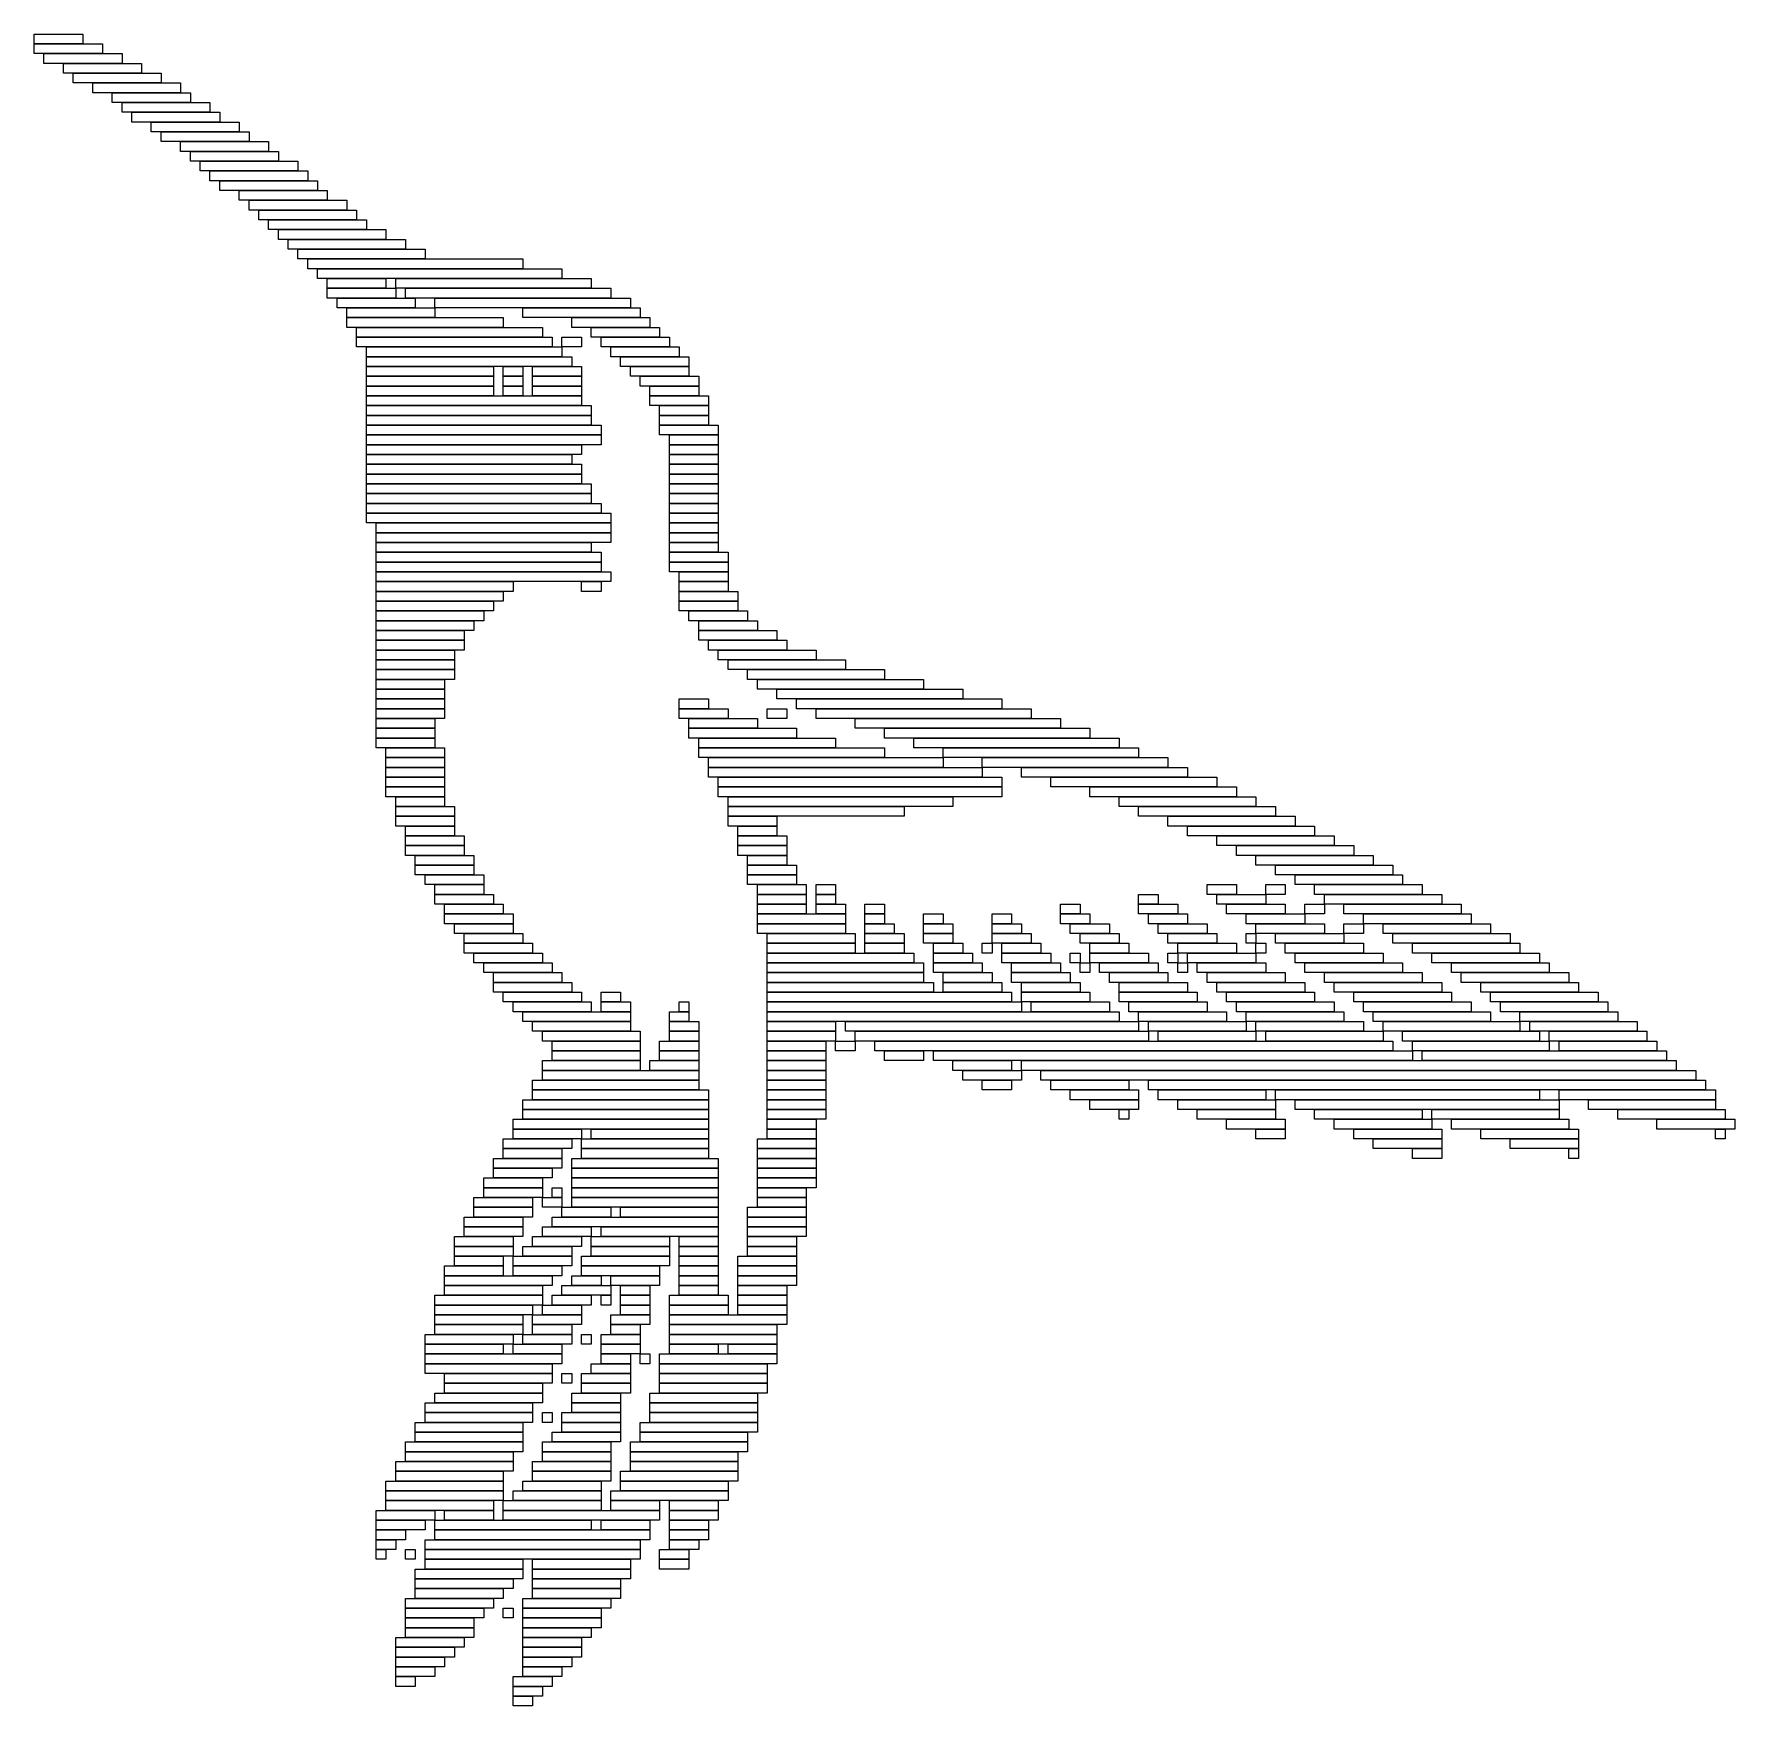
# Model space of a CAD drawing. Extents: x 425 to 599, y 427 to 598.
import ezdxf

# ---------------------------------------------------------------- set-up
doc = ezdxf.new("R2010")
doc.units = 0

msp = doc.modelspace()

# ---------------------------------------------------------------- linework, layer by layer
for p, q in [((425, 598), (430, 598)), ((425, 597), (425, 598)), ((430, 597), (425, 597)), ((425, 597), (432, 597)), ((425, 596), (425, 597)), ((430, 598), (430, 597)), ((432, 597), (432, 596)), ((432, 596), (425, 596)), ((426, 596), (434, 596)), ((426, 595), (426, 596)), ((434, 596), (434, 595)), ((434, 595), (426, 595)), ((428, 595), (436, 595)), ((428, 594), (428, 595)), ((436, 594), (428, 594)), ((429, 594), (438, 594)), ((429, 593), (429, 594)), ((436, 595), (436, 594)), ((438, 594), (438, 593)), ((438, 593), (429, 593)), ((431, 593), (440, 593)), ((431, 592), (431, 593)), ((440, 592), (431, 592)), ((433, 592), (441, 592)), ((433, 591), (433, 592)), ((440, 593), (440, 592)), ((441, 592), (441, 591)), ((441, 591), (433, 591)), ((434, 591), (443, 591)), ((434, 590), (434, 591)), ((443, 590), (434, 590)), ((435, 590), (444, 590)), ((435, 589), (435, 590)), ((443, 591), (443, 590)), ((444, 590), (444, 589)), ((444, 589), (435, 589)), ((437, 589), (446, 589)), ((437, 588), (437, 589)), ((446, 589), (446, 588)), ((446, 588), (437, 588)), ((438, 588), (447, 588)), ((438, 587), (438, 588)), ((447, 587), (438, 587)), ((440, 587), (449, 587)), ((440, 586), (440, 587)), ((447, 588), (447, 587)), ((449, 587), (449, 586)), ((449, 586), (440, 586)), ((441, 586), (450, 586)), ((441, 585), (441, 586)), ((450, 585), (441, 585)), ((442, 585), (452, 585)), ((442, 584), (442, 585)), ((450, 586), (450, 585)), ((452, 585), (452, 584)), ((452, 584), (442, 584)), ((443, 584), (453, 584)), ((443, 583), (443, 584)), ((453, 583), (443, 583)), ((444, 583), (454, 583)), ((444, 582), (444, 583)), ((453, 584), (453, 583)), ((454, 583), (454, 582)), ((454, 582), (444, 582)), ((446, 582), (455, 582)), ((446, 581), (446, 582)), ((455, 582), (455, 581)), ((455, 581), (446, 581)), ((447, 581), (457, 581)), ((447, 580), (447, 581)), ((457, 580), (447, 580)), ((448, 580), (458, 580)), ((448, 579), (448, 580)), ((457, 581), (457, 580)), ((458, 580), (458, 579)), ((458, 579), (448, 579)), ((449, 579), (459, 579)), ((449, 578), (449, 579)), ((459, 578), (449, 578)), ((450, 578), (461, 578)), ((450, 577), (450, 578)), ((459, 579), (459, 578)), ((461, 578), (461, 577)), ((461, 577), (450, 577)), ((451, 577), (463, 577)), ((451, 576), (451, 577)), ((463, 576), (451, 576)), ((452, 576), (465, 576)), ((452, 575), (452, 576)), ((463, 577), (463, 576)), ((465, 576), (465, 575)), ((465, 575), (452, 575)), ((453, 575), (475, 575)), ((453, 574), (453, 575)), ((475, 575), (475, 574)), ((475, 574), (453, 574)), ((454, 574), (479, 574)), ((454, 573), (454, 574)), ((479, 573), (454, 573)), ((455, 573), (461, 573)), ((455, 572), (455, 573)), ((461, 573), (461, 572)), ((462, 573), (482, 573)), ((462, 572), (462, 573)), ((479, 574), (479, 573)), ((482, 573), (482, 572)), ((461, 572), (455, 572)), ((455, 572), (462, 572)), ((455, 571), (455, 572)), ((462, 571), (455, 571)), ((456, 571), (464, 571)), ((456, 570), (456, 571)), ((482, 572), (462, 572)), ((462, 572), (462, 571)), ((463, 572), (484, 572)), ((463, 571), (463, 572)), ((484, 571), (463, 571)), ((464, 571), (464, 570)), ((466, 571), (486, 571)), ((466, 570), (466, 571)), ((484, 572), (484, 571)), ((486, 571), (486, 570)), ((464, 570), (456, 570)), ((457, 570), (466, 570)), ((457, 569), (457, 570)), ((466, 569), (457, 569)), ((457, 569), (473, 569)), ((457, 568), (457, 569)), ((486, 570), (466, 570)), ((466, 570), (466, 569)), ((473, 569), (473, 568)), ((475, 570), (487, 570)), ((475, 569), (475, 570)), ((487, 569), (475, 569)), ((480, 569), (488, 569)), ((480, 568), (480, 569)), ((487, 570), (487, 569)), ((488, 569), (488, 568)), ((473, 568), (457, 568)), ((458, 568), (477, 568)), ((458, 567), (458, 568)), ((477, 568), (477, 567)), ((488, 568), (480, 568)), ((482, 568), (489, 568)), ((482, 567), (482, 568)), ((489, 568), (489, 567)), ((477, 567), (458, 567)), ((458, 567), (478, 567)), ((458, 566), (458, 567)), ((478, 566), (458, 566)), ((459, 566), (479, 566)), ((459, 565), (459, 566)), ((478, 567), (478, 566)), ((479, 567), (481, 567)), ((479, 566), (479, 567)), ((481, 566), (479, 566)), ((479, 566), (479, 565)), ((481, 567), (481, 566)), ((489, 567), (482, 567)), ((483, 567), (490, 567)), ((483, 566), (483, 567)), ((490, 566), (483, 566)), ((484, 566), (491, 566)), ((484, 565), (484, 566)), ((490, 567), (490, 566)), ((491, 566), (491, 565)), ((479, 565), (459, 565)), ((459, 565), (480, 565)), ((459, 564), (459, 565)), ((480, 564), (459, 564)), ((459, 564), (472, 564)), ((459, 563), (459, 564)), ((472, 564), (472, 563)), ((473, 564), (475, 564)), ((473, 563), (473, 564)), ((475, 564), (475, 563)), ((476, 564), (481, 564)), ((476, 563), (476, 564)), ((480, 565), (480, 564)), ((481, 564), (481, 563)), ((491, 565), (484, 565)), ((485, 565), (492, 565)), ((485, 564), (485, 565)), ((492, 564), (485, 564)), ((486, 564), (492, 564)), ((486, 563), (486, 564)), ((492, 565), (492, 564)), ((492, 564), (492, 563)), ((472, 563), (459, 563)), ((459, 563), (472, 563)), ((459, 562), (459, 563)), ((472, 563), (472, 562)), ((475, 563), (473, 563)), ((473, 563), (475, 563)), ((473, 562), (473, 563)), ((475, 563), (475, 562)), ((481, 563), (476, 563)), ((476, 563), (481, 563)), ((476, 562), (476, 563)), ((481, 563), (481, 562)), ((492, 563), (486, 563)), ((487, 563), (493, 563)), ((487, 562), (487, 563)), ((493, 563), (493, 562)), ((472, 562), (459, 562)), ((459, 562), (472, 562)), ((459, 561), (459, 562)), ((472, 561), (459, 561)), ((459, 561), (481, 561)), ((459, 560), (459, 561)), ((472, 562), (472, 561)), ((475, 562), (473, 562)), ((473, 562), (475, 562)), ((473, 561), (473, 562)), ((475, 561), (473, 561)), ((475, 562), (475, 561)), ((481, 562), (476, 562)), ((476, 562), (481, 562)), ((476, 561), (476, 562)), ((481, 561), (476, 561)), ((481, 562), (481, 561)), ((481, 561), (481, 560)), ((493, 562), (487, 562)), ((488, 562), (493, 562)), ((488, 561), (488, 562)), ((493, 561), (488, 561)), ((488, 561), (494, 561)), ((488, 560), (488, 561)), ((493, 562), (493, 561)), ((494, 561), (494, 560)), ((481, 560), (459, 560)), ((459, 560), (482, 560)), ((459, 559), (459, 560)), ((482, 559), (459, 559)), ((459, 559), (482, 559)), ((459, 558), (459, 559)), ((482, 560), (482, 559)), ((482, 559), (482, 558)), ((494, 560), (488, 560)), ((489, 560), (494, 560)), ((489, 559), (489, 560)), ((494, 559), (489, 559)), ((489, 559), (494, 559)), ((489, 558), (489, 559)), ((494, 560), (494, 559)), ((494, 559), (494, 558)), ((482, 558), (459, 558)), ((459, 558), (483, 558)), ((459, 557), (459, 558)), ((483, 557), (459, 557)), ((459, 557), (483, 557)), ((459, 556), (459, 557)), ((483, 558), (483, 557)), ((483, 557), (483, 556)), ((494, 558), (489, 558)), ((489, 558), (495, 558)), ((489, 557), (489, 558)), ((495, 557), (489, 557)), ((490, 557), (495, 557)), ((490, 556), (490, 557)), ((495, 558), (495, 557)), ((495, 557), (495, 556)), ((483, 556), (459, 556)), ((459, 556), (481, 556)), ((459, 555), (459, 556)), ((481, 556), (481, 555)), ((495, 556), (490, 556)), ((490, 556), (495, 556)), ((490, 555), (490, 556)), ((495, 556), (495, 555)), ((481, 555), (459, 555)), ((459, 555), (480, 555)), ((459, 554), (459, 555)), ((480, 554), (459, 554)), ((459, 554), (481, 554)), ((459, 553), (459, 554)), ((480, 555), (480, 554)), ((481, 554), (481, 553)), ((495, 555), (490, 555)), ((490, 555), (495, 555)), ((490, 554), (490, 555)), ((495, 554), (490, 554)), ((490, 554), (495, 554)), ((490, 553), (490, 554)), ((495, 555), (495, 554)), ((495, 554), (495, 553)), ((481, 553), (459, 553)), ((459, 553), (481, 553)), ((459, 552), (459, 553)), ((481, 552), (459, 552)), ((459, 552), (482, 552)), ((459, 551), (459, 552)), ((481, 553), (481, 552)), ((482, 552), (482, 551)), ((495, 553), (490, 553)), ((490, 553), (495, 553)), ((490, 552), (490, 553)), ((495, 552), (490, 552)), ((490, 552), (495, 552)), ((490, 551), (490, 552)), ((495, 553), (495, 552)), ((495, 552), (495, 551)), ((482, 551), (459, 551)), ((459, 551), (482, 551)), ((459, 550), (459, 551)), ((482, 550), (459, 550)), ((459, 550), (483, 550)), ((459, 549), (459, 550)), ((482, 551), (482, 550)), ((483, 550), (483, 549)), ((495, 551), (490, 551)), ((490, 551), (495, 551)), ((490, 550), (490, 551)), ((495, 550), (490, 550)), ((490, 550), (495, 550)), ((490, 549), (490, 550)), ((495, 551), (495, 550)), ((495, 550), (495, 549)), ((483, 549), (459, 549)), ((459, 549), (484, 549)), ((459, 548), (459, 549)), ((484, 549), (484, 548)), ((495, 549), (490, 549)), ((490, 549), (495, 549)), ((490, 548), (490, 549)), ((495, 549), (495, 548)), ((484, 548), (459, 548)), ((460, 548), (484, 548)), ((460, 547), (460, 548)), ((484, 547), (460, 547)), ((460, 547), (484, 547)), ((460, 546), (460, 547)), ((484, 548), (484, 547)), ((484, 547), (484, 546)), ((495, 548), (490, 548)), ((490, 548), (495, 548)), ((490, 547), (490, 548)), ((495, 547), (490, 547)), ((490, 547), (495, 547)), ((490, 546), (490, 547)), ((495, 548), (495, 547)), ((495, 547), (495, 546)), ((484, 546), (460, 546)), ((460, 546), (482, 546)), ((460, 545), (460, 546)), ((482, 545), (460, 545)), ((460, 545), (483, 545)), ((460, 544), (460, 545)), ((482, 546), (482, 545)), ((483, 545), (483, 544)), ((495, 546), (490, 546)), ((490, 546), (495, 546)), ((490, 545), (490, 546)), ((495, 545), (490, 545)), ((490, 545), (496, 545)), ((490, 544), (490, 545)), ((495, 546), (495, 545)), ((496, 545), (496, 544)), ((483, 544), (460, 544)), ((460, 544), (483, 544)), ((460, 543), (460, 544)), ((483, 543), (460, 543)), ((460, 543), (484, 543)), ((460, 542), (460, 543)), ((483, 544), (483, 543)), ((484, 543), (484, 542)), ((496, 544), (490, 544)), ((490, 544), (496, 544)), ((490, 543), (490, 544)), ((496, 543), (490, 543)), ((491, 543), (496, 543)), ((491, 542), (491, 543)), ((496, 544), (496, 543)), ((496, 543), (496, 542)), ((484, 542), (460, 542)), ((460, 542), (474, 542)), ((460, 541), (460, 542)), ((474, 542), (474, 541)), ((481, 542), (483, 542)), ((481, 541), (481, 542)), ((483, 542), (483, 541)), ((496, 542), (491, 542)), ((491, 542), (496, 542)), ((491, 541), (491, 542)), ((496, 542), (496, 541)), ((474, 541), (460, 541)), ((460, 541), (473, 541)), ((460, 540), (460, 541)), ((473, 540), (460, 540)), ((460, 540), (472, 540)), ((460, 539), (460, 540)), ((472, 540), (472, 539)), ((473, 541), (473, 540)), ((483, 541), (481, 541)), ((496, 541), (491, 541)), ((491, 541), (497, 541)), ((491, 540), (491, 541)), ((497, 540), (491, 540)), ((491, 540), (497, 540)), ((491, 539), (491, 540)), ((497, 541), (497, 540)), ((497, 540), (497, 539)), ((472, 539), (460, 539)), ((460, 539), (471, 539)), ((460, 538), (460, 539)), ((471, 538), (460, 538)), ((460, 538), (470, 538)), ((460, 537), (460, 538)), ((470, 538), (470, 537)), ((471, 539), (471, 538)), ((497, 539), (491, 539)), ((492, 539), (498, 539)), ((492, 538), (492, 539)), ((498, 538), (492, 538)), ((493, 538), (499, 538)), ((493, 537), (493, 538)), ((498, 539), (498, 538)), ((499, 538), (499, 537)), ((470, 537), (460, 537)), ((460, 537), (469, 537)), ((460, 536), (460, 537)), ((469, 536), (460, 536)), ((460, 536), (469, 536)), ((460, 535), (460, 536)), ((469, 537), (469, 536)), ((469, 536), (469, 535)), ((499, 537), (493, 537)), ((493, 537), (501, 537)), ((493, 536), (493, 537)), ((501, 536), (493, 536)), ((494, 536), (502, 536)), ((494, 535), (494, 536)), ((501, 537), (501, 536)), ((502, 536), (502, 535)), ((469, 535), (460, 535)), ((460, 535), (468, 535)), ((460, 534), (460, 535)), ((468, 535), (468, 534)), ((502, 535), (494, 535)), ((495, 535), (505, 535)), ((495, 534), (495, 535)), ((505, 535), (505, 534)), ((468, 534), (460, 534)), ((460, 534), (468, 534)), ((460, 533), (460, 534)), ((468, 533), (460, 533)), ((460, 533), (468, 533)), ((460, 532), (460, 533)), ((468, 534), (468, 533)), ((468, 533), (468, 532)), ((505, 534), (495, 534)), ((496, 534), (508, 534)), ((496, 533), (496, 534)), ((508, 533), (496, 533)), ((498, 533), (512, 533)), ((498, 532), (498, 533)), ((508, 534), (508, 533)), ((512, 533), (512, 532)), ((468, 532), (460, 532)), ((460, 532), (467, 532)), ((460, 531), (460, 532)), ((467, 531), (460, 531)), ((460, 531), (467, 531)), ((460, 530), (460, 531)), ((467, 532), (467, 531)), ((467, 531), (467, 530)), ((512, 532), (498, 532)), ((499, 532), (516, 532)), ((499, 531), (499, 532)), ((516, 531), (499, 531)), ((501, 531), (520, 531)), ((501, 530), (501, 531)), ((516, 532), (516, 531)), ((520, 531), (520, 530)), ((467, 530), (460, 530)), ((460, 530), (467, 530)), ((460, 529), (460, 530)), ((467, 529), (460, 529)), ((460, 529), (467, 529)), ((460, 528), (460, 529)), ((467, 530), (467, 529)), ((467, 529), (467, 528)), ((491, 530), (494, 530)), ((491, 529), (491, 530)), ((494, 529), (491, 529)), ((491, 529), (496, 529)), ((491, 528), (491, 529)), ((494, 530), (494, 529)), ((496, 529), (496, 528)), ((500, 529), (502, 529)), ((500, 528), (500, 529)), ((520, 530), (501, 530)), ((502, 529), (502, 528)), ((503, 530), (524, 530)), ((503, 529), (503, 530)), ((524, 529), (503, 529)), ((505, 529), (527, 529)), ((505, 528), (505, 529)), ((524, 530), (524, 529)), ((527, 529), (527, 528)), ((467, 528), (460, 528)), ((460, 528), (466, 528)), ((460, 527), (460, 528)), ((466, 528), (466, 527)), ((496, 528), (491, 528)), ((492, 528), (499, 528)), ((492, 527), (492, 528)), ((499, 528), (499, 527)), ((502, 528), (500, 528)), ((527, 528), (505, 528)), ((509, 528), (530, 528)), ((509, 527), (509, 528)), ((530, 528), (530, 527)), ((466, 527), (460, 527)), ((460, 527), (466, 527)), ((460, 526), (460, 527)), ((466, 526), (460, 526)), ((460, 526), (466, 526)), ((460, 525), (460, 526)), ((466, 527), (466, 526)), ((466, 526), (466, 525)), ((499, 527), (492, 527)), ((492, 527), (503, 527)), ((492, 526), (492, 527)), ((503, 526), (492, 526)), ((493, 526), (507, 526)), ((493, 525), (493, 526)), ((503, 527), (503, 526)), ((507, 526), (507, 525)), ((530, 527), (509, 527)), ((512, 527), (533, 527)), ((512, 526), (512, 527)), ((533, 526), (512, 526)), ((515, 526), (536, 526)), ((515, 525), (515, 526)), ((533, 527), (533, 526)), ((536, 526), (536, 525)), ((466, 525), (460, 525)), ((461, 525), (467, 525)), ((461, 524), (461, 525)), ((467, 524), (461, 524)), ((461, 524), (467, 524)), ((461, 523), (461, 524)), ((467, 525), (467, 524)), ((467, 524), (467, 523)), ((507, 525), (493, 525)), ((493, 525), (512, 525)), ((493, 524), (493, 525)), ((512, 524), (493, 524)), ((494, 524), (518, 524)), ((494, 523), (494, 524)), ((512, 525), (512, 524)), ((536, 525), (515, 525)), ((518, 525), (538, 525)), ((518, 524), (518, 525)), ((538, 524), (518, 524)), ((518, 524), (518, 523)), ((522, 524), (541, 524)), ((522, 523), (522, 524)), ((538, 525), (538, 524)), ((541, 524), (541, 523)), ((467, 523), (461, 523)), ((461, 523), (467, 523)), ((461, 522), (461, 523)), ((467, 522), (461, 522)), ((461, 522), (467, 522)), ((461, 521), (461, 522)), ((467, 523), (467, 522)), ((467, 522), (467, 521)), ((518, 523), (494, 523)), ((494, 523), (522, 523)), ((494, 522), (494, 523)), ((522, 522), (494, 522)), ((495, 522), (524, 522)), ((495, 521), (495, 522)), ((541, 523), (522, 523)), ((522, 523), (522, 522)), ((524, 522), (524, 521)), ((526, 523), (543, 523)), ((526, 522), (526, 523)), ((543, 522), (526, 522)), ((529, 522), (546, 522)), ((529, 521), (529, 522)), ((543, 523), (543, 522)), ((546, 522), (546, 521)), ((467, 521), (461, 521)), ((461, 521), (467, 521)), ((461, 520), (461, 521)), ((467, 521), (467, 520)), ((524, 521), (495, 521)), ((495, 521), (524, 521)), ((495, 520), (495, 521)), ((524, 521), (524, 520)), ((546, 521), (529, 521)), ((533, 521), (548, 521)), ((533, 520), (533, 521)), ((548, 521), (548, 520)), ((467, 520), (461, 520)), ((462, 520), (467, 520)), ((462, 519), (462, 520)), ((467, 519), (462, 519)), ((462, 519), (468, 519)), ((462, 518), (462, 519)), ((467, 520), (467, 519)), ((468, 519), (468, 518)), ((524, 520), (495, 520)), ((496, 520), (519, 520)), ((496, 519), (496, 520)), ((519, 519), (496, 519)), ((496, 519), (514, 519)), ((496, 518), (496, 519)), ((514, 519), (514, 518)), ((519, 520), (519, 519)), ((548, 520), (533, 520)), ((536, 520), (550, 520)), ((536, 519), (536, 520)), ((550, 519), (536, 519)), ((538, 519), (552, 519)), ((538, 518), (538, 519)), ((550, 520), (550, 519)), ((552, 519), (552, 518)), ((468, 518), (462, 518)), ((462, 518), (468, 518)), ((462, 517), (462, 518)), ((468, 517), (462, 517)), ((463, 517), (468, 517)), ((463, 516), (463, 517)), ((468, 518), (468, 517)), ((468, 517), (468, 516)), ((514, 518), (496, 518)), ((496, 518), (501, 518)), ((496, 517), (496, 518)), ((501, 517), (496, 517)), ((497, 517), (501, 517)), ((497, 516), (497, 517)), ((501, 518), (501, 517)), ((501, 517), (501, 516)), ((552, 518), (538, 518)), ((541, 518), (554, 518)), ((541, 517), (541, 518)), ((554, 517), (541, 517)), ((543, 517), (556, 517)), ((543, 516), (543, 517)), ((554, 518), (554, 517)), ((556, 517), (556, 516)), ((468, 516), (463, 516)), ((463, 516), (469, 516)), ((463, 515), (463, 516)), ((469, 516), (469, 515)), ((501, 516), (497, 516)), ((497, 516), (502, 516)), ((497, 515), (497, 516)), ((502, 516), (502, 515)), ((556, 516), (543, 516)), ((546, 516), (558, 516)), ((546, 515), (546, 516)), ((558, 516), (558, 515)), ((469, 515), (463, 515)), ((463, 515), (469, 515)), ((463, 514), (463, 515)), ((469, 514), (463, 514)), ((464, 514), (470, 514)), ((464, 513), (464, 514)), ((469, 515), (469, 514)), ((470, 514), (470, 513)), ((502, 515), (497, 515)), ((497, 515), (502, 515)), ((497, 514), (497, 515)), ((502, 514), (497, 514)), ((498, 514), (502, 514)), ((498, 513), (498, 514)), ((502, 515), (502, 514)), ((502, 514), (502, 513)), ((558, 515), (546, 515)), ((548, 515), (560, 515)), ((548, 514), (548, 515)), ((560, 514), (548, 514)), ((550, 514), (562, 514)), ((550, 513), (550, 514)), ((560, 515), (560, 514)), ((562, 514), (562, 513)), ((470, 513), (464, 513)), ((464, 513), (470, 513)), ((464, 512), (464, 513)), ((470, 512), (464, 512)), ((465, 512), (471, 512)), ((465, 511), (465, 512)), ((470, 513), (470, 512)), ((471, 512), (471, 511)), ((502, 513), (498, 513)), ((498, 513), (503, 513)), ((498, 512), (498, 513)), ((503, 512), (498, 512)), ((498, 512), (503, 512)), ((498, 511), (498, 512)), ((503, 513), (503, 512)), ((503, 512), (503, 511)), ((562, 513), (550, 513)), ((552, 513), (564, 513)), ((552, 512), (552, 513)), ((564, 512), (552, 512)), ((554, 512), (565, 512)), ((554, 511), (554, 512)), ((564, 513), (564, 512)), ((565, 512), (565, 511)), ((471, 511), (465, 511)), ((466, 511), (471, 511)), ((466, 510), (466, 511)), ((471, 510), (466, 510)), ((466, 510), (472, 510)), ((466, 509), (466, 510)), ((471, 511), (471, 510)), ((472, 510), (472, 509)), ((503, 511), (498, 511)), ((499, 511), (504, 511)), ((499, 510), (499, 511)), ((504, 510), (499, 510)), ((499, 510), (504, 510)), ((499, 509), (499, 510)), ((504, 511), (504, 510)), ((504, 510), (504, 509)), ((505, 511), (507, 511)), ((505, 510), (505, 511)), ((507, 510), (505, 510)), ((505, 510), (507, 510)), ((505, 509), (505, 510)), ((507, 511), (507, 510)), ((507, 510), (507, 509)), ((538, 510), (540, 510)), ((538, 509), (538, 510)), ((540, 510), (540, 509)), ((545, 511), (548, 511)), ((545, 510), (545, 511)), ((548, 510), (545, 510)), ((546, 510), (551, 510)), ((546, 509), (546, 510)), ((548, 511), (548, 510)), ((551, 511), (553, 511)), ((551, 510), (551, 511)), ((553, 510), (551, 510)), ((551, 510), (551, 509)), ((553, 511), (553, 510)), ((565, 511), (554, 511)), ((556, 511), (567, 511)), ((556, 510), (556, 511)), ((567, 510), (556, 510)), ((557, 510), (569, 510)), ((557, 509), (557, 510)), ((567, 511), (567, 510)), ((569, 510), (569, 509)), ((472, 509), (466, 509)), ((467, 509), (473, 509)), ((467, 508), (467, 509)), ((473, 509), (473, 508)), ((504, 509), (499, 509)), ((499, 509), (504, 509)), ((499, 508), (499, 509)), ((504, 509), (504, 508)), ((507, 509), (505, 509)), ((505, 509), (508, 509)), ((505, 508), (505, 509)), ((508, 509), (508, 508)), ((510, 509), (512, 509)), ((510, 508), (510, 509)), ((512, 509), (512, 508)), ((530, 509), (532, 509)), ((530, 508), (530, 509)), ((532, 509), (532, 508)), ((540, 509), (538, 509)), ((538, 509), (542, 509)), ((538, 508), (538, 509)), ((542, 509), (542, 508)), ((551, 509), (546, 509)), ((547, 509), (553, 509)), ((547, 508), (547, 509)), ((553, 509), (553, 508)), ((555, 509), (557, 509)), ((555, 508), (555, 509)), ((569, 509), (557, 509)), ((557, 509), (557, 508)), ((559, 509), (571, 509)), ((559, 508), (559, 509)), ((571, 509), (571, 508)), ((473, 508), (467, 508)), ((467, 508), (474, 508)), ((467, 507), (467, 508)), ((474, 507), (467, 507)), ((468, 507), (474, 507)), ((468, 506), (468, 507)), ((474, 508), (474, 507)), ((474, 507), (474, 506)), ((504, 508), (499, 508)), ((499, 508), (508, 508)), ((499, 507), (499, 508)), ((508, 507), (499, 507)), ((499, 507), (508, 507)), ((499, 506), (499, 507)), ((508, 508), (505, 508)), ((508, 508), (508, 507)), ((508, 507), (508, 506)), ((512, 508), (510, 508)), ((510, 508), (512, 508)), ((510, 507), (510, 508)), ((512, 507), (510, 507)), ((510, 507), (513, 507)), ((510, 506), (510, 507)), ((512, 508), (512, 507)), ((513, 507), (513, 506)), ((516, 508), (518, 508)), ((516, 507), (516, 508)), ((518, 507), (516, 507)), ((516, 507), (519, 507)), ((516, 506), (516, 507)), ((518, 508), (518, 507)), ((519, 507), (519, 506)), ((523, 508), (525, 508)), ((523, 507), (523, 508)), ((525, 507), (523, 507)), ((523, 507), (526, 507)), ((523, 506), (523, 507)), ((525, 508), (525, 507)), ((526, 507), (526, 506)), ((532, 508), (530, 508)), ((530, 508), (533, 508)), ((530, 507), (530, 508)), ((533, 507), (530, 507)), ((531, 507), (535, 507)), ((531, 506), (531, 507)), ((533, 508), (533, 507)), ((535, 507), (535, 506)), ((542, 508), (538, 508)), ((539, 508), (543, 508)), ((539, 507), (539, 508)), ((543, 507), (539, 507)), ((540, 507), (545, 507)), ((540, 506), (540, 507)), ((543, 508), (543, 507)), ((545, 507), (545, 506)), ((553, 508), (547, 508)), ((549, 508), (555, 508)), ((549, 507), (549, 508)), ((555, 507), (549, 507)), ((550, 507), (557, 507)), ((550, 506), (550, 507)), ((557, 508), (555, 508)), ((555, 508), (555, 507)), ((557, 507), (557, 506)), ((571, 508), (559, 508)), ((559, 507), (561, 507)), ((559, 506), (559, 507)), ((561, 508), (572, 508)), ((561, 507), (561, 508)), ((572, 507), (561, 507)), ((561, 507), (561, 506)), ((563, 507), (574, 507)), ((563, 506), (563, 507)), ((572, 508), (572, 507)), ((574, 507), (574, 506)), ((474, 506), (468, 506)), ((469, 506), (475, 506)), ((469, 505), (469, 506)), ((475, 505), (469, 505)), ((469, 505), (476, 505)), ((469, 504), (469, 505)), ((475, 506), (475, 505)), ((476, 505), (476, 504)), ((508, 506), (499, 506)), ((500, 506), (509, 506)), ((500, 505), (500, 506)), ((509, 505), (500, 505)), ((500, 505), (509, 505)), ((500, 504), (500, 505)), ((509, 506), (509, 505)), ((509, 505), (509, 504)), ((513, 506), (510, 506)), ((510, 506), (514, 506)), ((510, 505), (510, 506)), ((514, 505), (510, 505)), ((510, 505), (514, 505)), ((510, 504), (510, 505)), ((514, 506), (514, 505)), ((514, 505), (514, 504)), ((519, 506), (516, 506)), ((516, 506), (519, 506)), ((516, 505), (516, 506)), ((519, 505), (516, 505)), ((517, 505), (520, 505)), ((517, 504), (517, 505)), ((519, 506), (519, 505)), ((520, 505), (520, 504)), ((522, 505), (523, 505)), ((522, 504), (522, 505)), ((526, 506), (523, 506)), ((523, 506), (527, 506)), ((523, 505), (523, 506)), ((527, 505), (523, 505)), ((523, 505), (523, 504)), ((524, 505), (528, 505)), ((524, 504), (524, 505)), ((527, 506), (527, 505)), ((528, 505), (528, 504)), ((535, 506), (531, 506)), ((532, 506), (536, 506)), ((532, 505), (532, 506)), ((536, 505), (532, 505)), ((533, 505), (537, 505)), ((533, 504), (533, 505)), ((536, 506), (536, 505)), ((537, 505), (537, 504)), ((545, 506), (540, 506)), ((541, 506), (546, 506)), ((541, 505), (541, 506)), ((546, 505), (541, 505)), ((542, 505), (548, 505)), ((542, 504), (542, 505)), ((546, 506), (546, 505)), ((548, 505), (548, 504)), ((549, 506), (550, 506)), ((549, 505), (549, 506)), ((550, 505), (549, 505)), ((557, 506), (550, 506)), ((550, 506), (550, 505)), ((550, 505), (551, 505)), ((550, 504), (550, 505)), ((551, 505), (551, 504)), ((552, 506), (559, 506)), ((552, 505), (552, 506)), ((559, 505), (552, 505)), ((553, 505), (561, 505)), ((553, 504), (553, 505)), ((561, 506), (559, 506)), ((559, 506), (559, 505)), ((561, 505), (561, 504)), ((574, 506), (563, 506)), ((564, 506), (576, 506)), ((564, 505), (564, 506)), ((576, 505), (564, 505)), ((566, 505), (577, 505)), ((566, 504), (566, 505)), ((576, 506), (576, 505)), ((577, 505), (577, 504)), ((476, 504), (469, 504)), ((470, 504), (477, 504)), ((470, 503), (470, 504)), ((477, 503), (470, 503)), ((471, 503), (478, 503)), ((471, 502), (471, 503)), ((477, 504), (477, 503)), ((478, 503), (478, 502)), ((509, 504), (500, 504)), ((500, 504), (515, 504)), ((500, 503), (500, 504)), ((515, 503), (500, 503)), ((500, 503), (516, 503)), ((500, 502), (500, 503)), ((514, 504), (510, 504)), ((515, 504), (515, 503)), ((516, 503), (516, 502)), ((520, 504), (517, 504)), ((517, 504), (521, 504)), ((517, 503), (517, 504)), ((521, 503), (517, 503)), ((517, 503), (522, 503)), ((517, 502), (517, 503)), ((521, 504), (521, 503)), ((523, 504), (522, 504)), ((522, 503), (522, 502)), ((528, 504), (524, 504)), ((524, 504), (529, 504)), ((524, 503), (524, 504)), ((529, 503), (524, 503)), ((525, 503), (530, 503)), ((525, 502), (525, 503)), ((529, 504), (529, 503)), ((530, 503), (530, 502)), ((531, 504), (532, 504)), ((531, 503), (531, 504)), ((532, 503), (531, 503)), ((532, 504), (532, 503)), ((532, 503), (533, 503)), ((532, 502), (532, 503)), ((537, 504), (533, 504)), ((533, 504), (539, 504)), ((533, 503), (533, 504)), ((539, 503), (533, 503)), ((533, 503), (533, 502)), ((534, 503), (540, 503)), ((534, 502), (534, 503)), ((539, 504), (539, 503)), ((540, 503), (540, 502)), ((541, 504), (542, 504)), ((541, 503), (541, 504)), ((542, 503), (541, 503)), ((548, 504), (542, 504)), ((542, 504), (542, 503)), ((542, 503), (543, 503)), ((542, 502), (542, 503)), ((543, 504), (550, 504)), ((543, 503), (543, 504)), ((550, 503), (543, 503)), ((543, 503), (543, 502)), ((544, 503), (551, 503)), ((544, 502), (544, 503)), ((551, 504), (550, 504)), ((550, 504), (550, 503)), ((551, 503), (551, 502)), ((561, 504), (553, 504)), ((554, 504), (563, 504)), ((554, 503), (554, 504)), ((563, 503), (554, 503)), ((555, 503), (565, 503)), ((555, 502), (555, 503)), ((563, 504), (563, 503)), ((565, 503), (565, 502)), ((577, 504), (566, 504)), ((568, 504), (579, 504)), ((568, 503), (568, 504)), ((579, 503), (568, 503)), ((570, 503), (580, 503)), ((570, 502), (570, 503)), ((579, 504), (579, 503)), ((580, 503), (580, 502)), ((478, 502), (471, 502)), ((472, 502), (479, 502)), ((472, 501), (472, 502)), ((479, 502), (479, 501)), ((516, 502), (500, 502)), ((500, 502), (516, 502)), ((500, 501), (500, 502)), ((516, 502), (516, 501)), ((522, 502), (517, 502)), ((518, 502), (523, 502)), ((518, 501), (518, 502)), ((523, 502), (523, 501)), ((530, 502), (525, 502)), ((525, 502), (531, 502)), ((525, 501), (525, 502)), ((531, 502), (531, 501)), ((533, 502), (532, 502)), ((540, 502), (534, 502)), ((535, 502), (541, 502)), ((535, 501), (535, 502)), ((541, 502), (541, 501)), ((543, 502), (542, 502)), ((551, 502), (544, 502)), ((545, 502), (553, 502)), ((545, 501), (545, 502)), ((553, 502), (553, 501)), ((565, 502), (555, 502)), ((557, 502), (567, 502)), ((557, 501), (557, 502)), ((567, 502), (567, 501)), ((580, 502), (570, 502)), ((571, 502), (582, 502)), ((571, 501), (571, 502)), ((582, 502), (582, 501)), ((479, 501), (472, 501)), ((472, 501), (480, 501)), ((472, 500), (472, 501)), ((480, 500), (472, 500)), ((473, 500), (481, 500)), ((473, 499), (473, 500)), ((480, 501), (480, 500)), ((481, 500), (481, 499)), ((483, 500), (485, 500)), ((483, 499), (483, 500)), ((485, 500), (485, 499)), ((516, 501), (500, 501)), ((500, 501), (517, 501)), ((500, 500), (500, 501)), ((517, 500), (500, 500)), ((500, 500), (525, 500)), ((500, 499), (500, 500)), ((517, 501), (517, 500)), ((523, 501), (518, 501)), ((518, 501), (524, 501)), ((518, 500), (518, 501)), ((524, 500), (518, 500)), ((524, 501), (524, 500)), ((531, 501), (525, 501)), ((525, 500), (525, 499)), ((526, 501), (532, 501)), ((526, 500), (526, 501)), ((532, 500), (526, 500)), ((526, 500), (533, 500)), ((526, 499), (526, 500)), ((532, 501), (532, 500)), ((533, 500), (533, 499)), ((541, 501), (535, 501)), ((536, 501), (543, 501)), ((536, 500), (536, 501)), ((543, 500), (536, 500)), ((536, 500), (544, 500)), ((536, 499), (536, 500)), ((543, 501), (543, 500)), ((544, 500), (544, 499)), ((553, 501), (545, 501)), ((546, 501), (555, 501)), ((546, 500), (546, 501)), ((555, 500), (546, 500)), ((547, 500), (556, 500)), ((547, 499), (547, 500)), ((555, 501), (555, 500)), ((556, 500), (556, 499)), ((567, 501), (557, 501)), ((558, 501), (569, 501)), ((558, 500), (558, 501)), ((569, 500), (558, 500)), ((560, 500), (570, 500)), ((560, 499), (560, 500)), ((569, 501), (569, 500)), ((570, 500), (570, 499)), ((582, 501), (571, 501)), ((573, 501), (583, 501)), ((573, 500), (573, 501)), ((583, 500), (573, 500)), ((574, 500), (585, 500)), ((574, 499), (574, 500)), ((583, 501), (583, 500)), ((585, 500), (585, 499)), ((481, 499), (473, 499)), ((474, 499), (482, 499)), ((474, 498), (474, 499)), ((482, 498), (474, 498)), ((475, 498), (486, 498)), ((475, 497), (475, 498)), ((482, 499), (482, 498)), ((485, 499), (483, 499)), ((483, 499), (486, 499)), ((483, 498), (483, 499)), ((486, 498), (483, 498)), ((486, 499), (486, 498)), ((486, 498), (486, 497)), ((490, 498), (492, 498)), ((490, 497), (490, 498)), ((491, 499), (492, 499)), ((491, 498), (491, 499)), ((492, 498), (491, 498)), ((492, 499), (492, 498)), ((492, 498), (492, 497)), ((525, 499), (500, 499)), ((500, 499), (526, 499)), ((500, 498), (500, 499)), ((526, 498), (500, 498)), ((500, 498), (536, 498)), ((500, 497), (500, 498)), ((533, 499), (526, 499)), ((526, 499), (526, 498)), ((527, 499), (535, 499)), ((527, 498), (527, 499)), ((535, 498), (527, 498)), ((535, 499), (535, 498)), ((544, 499), (536, 499)), ((536, 498), (536, 497)), ((537, 499), (545, 499)), ((537, 498), (537, 499)), ((545, 498), (537, 498)), ((538, 498), (547, 498)), ((538, 497), (538, 498)), ((545, 499), (545, 498)), ((556, 499), (547, 499)), ((547, 498), (547, 497)), ((548, 499), (558, 499)), ((548, 498), (548, 499)), ((558, 498), (548, 498)), ((549, 498), (559, 498)), ((549, 497), (549, 498)), ((558, 499), (558, 498)), ((559, 498), (559, 497)), ((570, 499), (560, 499)), ((561, 499), (572, 499)), ((561, 498), (561, 499)), ((572, 498), (561, 498)), ((562, 498), (574, 498)), ((562, 497), (562, 498)), ((572, 499), (572, 498)), ((585, 499), (574, 499)), ((574, 498), (574, 497)), ((575, 499), (586, 499)), ((575, 498), (575, 499)), ((586, 498), (575, 498)), ((577, 498), (587, 498)), ((577, 497), (577, 498)), ((586, 499), (586, 498)), ((587, 498), (587, 497)), ((486, 497), (475, 497)), ((476, 497), (486, 497)), ((476, 496), (476, 497)), ((486, 496), (476, 496)), ((477, 496), (487, 496)), ((477, 495), (477, 496)), ((486, 497), (486, 496)), ((487, 496), (487, 495)), ((492, 497), (490, 497)), ((490, 497), (493, 497)), ((490, 496), (490, 497)), ((493, 496), (490, 496)), ((490, 496), (493, 496)), ((490, 495), (490, 496)), ((493, 497), (493, 496)), ((493, 496), (493, 495)), ((536, 497), (500, 497)), ((500, 497), (507, 497)), ((500, 496), (500, 497)), ((507, 496), (500, 496)), ((500, 496), (507, 496)), ((500, 495), (500, 496)), ((507, 497), (507, 496)), ((507, 496), (507, 495)), ((508, 497), (538, 497)), ((508, 496), (508, 497)), ((538, 496), (508, 496)), ((509, 496), (539, 496)), ((509, 495), (509, 496)), ((547, 497), (538, 497)), ((538, 497), (538, 496)), ((539, 497), (549, 497)), ((539, 496), (539, 497)), ((549, 496), (539, 496)), ((539, 496), (539, 495)), ((540, 496), (550, 496)), ((540, 495), (540, 496)), ((559, 497), (549, 497)), ((549, 497), (549, 496)), ((550, 497), (561, 497)), ((550, 496), (550, 497)), ((561, 496), (550, 496)), ((550, 496), (550, 495)), ((551, 496), (563, 496)), ((551, 495), (551, 496)), ((561, 497), (561, 496)), ((574, 497), (562, 497)), ((563, 497), (577, 497)), ((563, 496), (563, 497)), ((577, 496), (563, 496)), ((563, 496), (563, 495)), ((565, 496), (579, 496)), ((565, 495), (565, 496)), ((587, 497), (577, 497)), ((577, 497), (577, 496)), ((578, 497), (589, 497)), ((578, 496), (578, 497)), ((589, 496), (578, 496)), ((579, 496), (579, 495)), ((580, 496), (590, 496)), ((580, 495), (580, 496)), ((589, 497), (589, 496)), ((590, 496), (590, 495)), ((487, 495), (477, 495)), ((478, 495), (487, 495)), ((478, 494), (478, 495)), ((487, 495), (487, 494)), ((489, 495), (493, 495)), ((489, 494), (489, 495)), ((493, 495), (490, 495)), ((493, 495), (493, 494)), ((507, 495), (500, 495)), ((500, 495), (506, 495)), ((500, 494), (500, 495)), ((506, 495), (506, 494)), ((507, 495), (509, 495)), ((507, 494), (507, 495)), ((539, 495), (509, 495)), ((509, 495), (509, 494)), ((511, 495), (564, 495)), ((511, 494), (511, 495)), ((550, 495), (540, 495)), ((563, 495), (551, 495)), ((564, 495), (564, 494)), ((579, 495), (565, 495)), ((566, 495), (580, 495)), ((566, 494), (566, 495)), ((590, 495), (580, 495)), ((580, 495), (580, 494)), ((581, 495), (591, 495)), ((581, 494), (581, 495)), ((591, 495), (591, 494)), ((477, 493), (487, 493)), ((477, 492), (477, 493)), ((487, 494), (478, 494)), ((478, 494), (487, 494)), ((478, 493), (478, 494)), ((487, 493), (478, 493)), ((487, 494), (487, 493)), ((487, 493), (487, 492)), ((488, 493), (493, 493)), ((488, 492), (488, 493)), ((493, 494), (489, 494)), ((489, 494), (493, 494)), ((489, 493), (489, 494)), ((493, 493), (489, 493)), ((493, 494), (493, 493)), ((493, 493), (493, 492)), ((506, 494), (500, 494)), ((500, 494), (506, 494)), ((500, 493), (500, 494)), ((506, 493), (500, 493)), ((500, 493), (506, 493)), ((500, 492), (500, 493)), ((506, 494), (506, 493)), ((506, 493), (506, 492)), ((509, 494), (507, 494)), ((564, 494), (511, 494)), ((512, 494), (516, 494)), ((512, 493), (512, 494)), ((516, 493), (512, 493)), ((516, 494), (516, 493)), ((517, 494), (566, 494)), ((517, 493), (517, 494)), ((566, 493), (517, 493)), ((519, 493), (525, 493)), ((519, 492), (519, 493)), ((525, 493), (525, 492)), ((526, 493), (593, 493)), ((526, 492), (526, 493)), ((580, 494), (566, 494)), ((566, 494), (566, 493)), ((567, 494), (592, 494)), ((567, 493), (567, 494)), ((592, 493), (567, 493)), ((591, 494), (581, 494)), ((592, 494), (592, 493)), ((593, 493), (593, 492)), ((476, 491), (493, 491)), ((476, 490), (476, 491)), ((487, 492), (477, 492)), ((477, 492), (493, 492)), ((477, 491), (477, 492)), ((493, 491), (477, 491)), ((493, 492), (488, 492)), ((493, 492), (493, 491)), ((493, 491), (493, 490)), ((506, 492), (500, 492)), ((500, 492), (506, 492)), ((500, 491), (500, 492)), ((506, 491), (500, 491)), ((500, 491), (506, 491)), ((500, 490), (500, 491)), ((506, 492), (506, 491)), ((506, 491), (506, 490)), ((525, 492), (519, 492)), ((520, 492), (526, 492)), ((520, 491), (520, 492)), ((526, 491), (520, 491)), ((522, 491), (525, 491)), ((522, 490), (522, 491)), ((525, 491), (525, 490)), ((593, 492), (526, 492)), ((526, 492), (526, 491)), ((528, 492), (595, 492)), ((528, 491), (528, 492)), ((595, 491), (528, 491)), ((529, 491), (537, 491)), ((529, 490), (529, 491)), ((537, 491), (537, 490)), ((539, 491), (596, 491)), ((539, 490), (539, 491)), ((595, 492), (595, 491)), ((596, 491), (596, 490)), ((475, 489), (494, 489)), ((475, 488), (475, 489)), ((493, 490), (476, 490)), ((476, 490), (494, 490)), ((476, 489), (476, 490)), ((494, 489), (476, 489)), ((494, 490), (494, 489)), ((494, 489), (494, 488)), ((506, 490), (500, 490)), ((500, 490), (506, 490)), ((500, 489), (500, 490)), ((506, 489), (500, 489)), ((500, 489), (506, 489)), ((500, 488), (500, 489)), ((506, 490), (506, 489)), ((506, 489), (506, 488)), ((525, 490), (522, 490)), ((537, 490), (529, 490)), ((531, 490), (538, 490)), ((531, 489), (531, 490)), ((538, 489), (531, 489)), ((533, 489), (538, 489)), ((533, 488), (533, 489)), ((538, 490), (538, 489)), ((538, 489), (538, 488)), ((596, 490), (539, 490)), ((540, 490), (551, 490)), ((540, 489), (540, 490)), ((551, 489), (540, 489)), ((542, 489), (552, 489)), ((542, 488), (542, 489)), ((551, 490), (551, 489)), ((552, 490), (579, 490)), ((552, 489), (552, 490)), ((579, 489), (552, 489)), ((552, 489), (552, 488)), ((554, 489), (581, 489)), ((554, 488), (554, 489)), ((579, 490), (579, 489)), ((581, 490), (597, 490)), ((581, 489), (581, 490)), ((597, 489), (581, 489)), ((581, 489), (581, 488)), ((584, 489), (597, 489)), ((584, 488), (584, 489)), ((597, 490), (597, 489)), ((597, 489), (597, 488)), ((494, 488), (475, 488)), ((475, 488), (494, 488)), ((475, 487), (475, 488)), ((494, 488), (494, 487)), ((506, 488), (500, 488)), ((500, 488), (506, 488)), ((500, 487), (500, 488)), ((506, 488), (506, 487)), ((538, 488), (533, 488)), ((536, 488), (537, 488)), ((536, 487), (536, 488)), ((537, 488), (537, 487)), ((552, 488), (542, 488)), ((544, 488), (552, 488)), ((544, 487), (544, 488)), ((552, 488), (552, 487)), ((581, 488), (554, 488)), ((556, 488), (567, 488)), ((556, 487), (556, 488)), ((567, 488), (567, 487)), ((568, 488), (581, 488)), ((568, 487), (568, 488)), ((581, 488), (581, 487)), ((597, 488), (584, 488)), ((587, 488), (598, 488)), ((587, 487), (587, 488)), ((598, 488), (598, 487)), ((474, 487), (494, 487)), ((474, 486), (474, 487)), ((494, 486), (474, 486)), ((474, 486), (481, 486)), ((474, 485), (474, 486)), ((494, 487), (475, 487)), ((481, 486), (481, 485)), ((482, 486), (494, 486)), ((482, 485), (482, 486)), ((494, 487), (494, 486)), ((494, 486), (494, 485)), ((506, 487), (500, 487)), ((500, 487), (505, 487)), ((500, 486), (500, 487)), ((505, 486), (500, 486)), ((500, 486), (505, 486)), ((500, 485), (500, 486)), ((505, 487), (505, 486)), ((505, 486), (505, 485)), ((537, 487), (536, 487)), ((552, 487), (544, 487)), ((547, 487), (553, 487)), ((547, 486), (547, 487)), ((553, 486), (547, 486)), ((550, 486), (553, 486)), ((550, 485), (550, 486)), ((553, 487), (553, 486)), ((553, 486), (553, 485)), ((567, 487), (556, 487)), ((558, 487), (568, 487)), ((558, 486), (558, 487)), ((568, 486), (558, 486)), ((560, 486), (569, 486)), ((560, 485), (560, 486)), ((581, 487), (568, 487)), ((568, 487), (568, 486)), ((569, 486), (569, 485)), ((570, 487), (582, 487)), ((570, 486), (570, 487)), ((582, 486), (570, 486)), ((573, 486), (583, 486)), ((573, 485), (573, 486)), ((582, 487), (582, 486)), ((583, 486), (583, 485)), ((598, 487), (587, 487)), ((591, 487), (599, 487)), ((591, 486), (591, 487)), ((599, 486), (591, 486)), ((597, 486), (598, 486)), ((597, 485), (597, 486)), ((598, 486), (598, 485)), ((599, 487), (599, 486)), ((473, 485), (480, 485)), ((473, 484), (473, 485)), ((480, 484), (473, 484)), ((473, 484), (479, 484)), ((473, 483), (473, 484)), ((481, 485), (474, 485)), ((479, 484), (479, 483)), ((480, 485), (480, 484)), ((481, 485), (494, 485)), ((481, 484), (481, 485)), ((494, 484), (481, 484)), ((481, 484), (494, 484)), ((481, 483), (481, 484)), ((494, 485), (482, 485)), ((494, 485), (494, 484)), ((494, 484), (494, 483)), ((499, 485), (505, 485)), ((499, 484), (499, 485)), ((505, 484), (499, 484)), ((499, 484), (505, 484)), ((499, 483), (499, 484)), ((505, 485), (500, 485)), ((505, 485), (505, 484)), ((505, 484), (505, 483)), ((553, 485), (550, 485)), ((569, 485), (560, 485)), ((562, 485), (569, 485)), ((562, 484), (562, 485)), ((569, 484), (562, 484)), ((566, 484), (569, 484)), ((566, 483), (566, 484)), ((569, 485), (569, 484)), ((569, 484), (569, 483)), ((583, 485), (573, 485)), ((576, 485), (583, 485)), ((576, 484), (576, 485)), ((583, 484), (576, 484)), ((582, 484), (583, 484)), ((582, 483), (582, 484)), ((583, 485), (583, 484)), ((583, 484), (583, 483)), ((598, 485), (597, 485)), ((472, 483), (479, 483)), ((472, 482), (472, 483)), ((479, 482), (472, 482)), ((472, 482), (478, 482)), ((472, 481), (472, 482)), ((479, 483), (473, 483)), ((478, 482), (478, 481)), ((479, 483), (479, 482)), ((480, 483), (495, 483)), ((480, 482), (480, 483)), ((495, 482), (480, 482)), ((480, 482), (495, 482)), ((480, 481), (480, 482)), ((494, 483), (481, 483)), ((495, 483), (495, 482)), ((495, 482), (495, 481)), ((505, 483), (499, 483)), ((499, 483), (505, 483)), ((499, 482), (499, 483)), ((505, 482), (499, 482)), ((499, 482), (505, 482)), ((499, 481), (499, 482)), ((505, 483), (505, 482)), ((505, 482), (505, 481)), ((569, 483), (566, 483)), ((583, 483), (582, 483)), ((471, 481), (477, 481)), ((471, 480), (471, 481)), ((478, 481), (472, 481)), ((477, 481), (477, 480)), ((495, 481), (480, 481)), ((480, 481), (495, 481)), ((480, 480), (480, 481)), ((495, 481), (495, 480)), ((505, 481), (499, 481)), ((499, 481), (505, 481)), ((499, 480), (499, 481)), ((505, 481), (505, 480)), ((470, 479), (476, 479)), ((470, 478), (470, 479)), ((477, 480), (471, 480)), ((471, 480), (477, 480)), ((471, 479), (471, 480)), ((477, 479), (471, 479)), ((476, 479), (476, 478)), ((477, 480), (477, 479)), ((477, 479), (479, 479)), ((477, 478), (477, 479)), ((478, 480), (479, 480)), ((478, 479), (478, 480)), ((479, 479), (478, 479)), ((479, 480), (479, 479)), ((479, 479), (479, 478)), ((495, 480), (480, 480)), ((480, 480), (495, 480)), ((480, 479), (480, 480)), ((495, 479), (480, 479)), ((480, 479), (495, 479)), ((480, 478), (480, 479)), ((495, 480), (495, 479)), ((495, 479), (495, 478)), ((505, 480), (499, 480)), ((499, 480), (504, 480)), ((499, 479), (499, 480)), ((504, 479), (499, 479)), ((499, 479), (504, 479)), ((499, 478), (499, 479)), ((504, 480), (504, 479)), ((504, 479), (504, 478)), ((469, 477), (475, 477)), ((469, 476), (469, 477)), ((476, 478), (470, 478)), ((470, 478), (476, 478)), ((470, 477), (470, 478)), ((476, 477), (470, 477)), ((475, 477), (475, 476)), ((476, 478), (476, 477)), ((479, 478), (477, 478)), ((478, 477), (495, 477)), ((478, 476), (478, 477)), ((479, 478), (484, 478)), ((479, 477), (479, 478)), ((484, 477), (479, 477)), ((495, 478), (480, 478)), ((484, 478), (484, 477)), ((485, 478), (495, 478)), ((485, 477), (485, 478)), ((495, 477), (485, 477)), ((495, 478), (495, 477)), ((495, 477), (495, 476)), ((498, 478), (504, 478)), ((498, 477), (498, 478)), ((504, 477), (498, 477)), ((498, 477), (504, 477)), ((498, 476), (498, 477)), ((504, 478), (499, 478)), ((504, 478), (504, 477)), ((504, 477), (504, 476)), ((475, 476), (469, 476)), ((469, 476), (475, 476)), ((469, 475), (469, 476)), ((475, 476), (475, 475)), ((477, 476), (482, 476)), ((477, 475), (477, 476)), ((495, 476), (478, 476)), ((482, 476), (482, 475)), ((483, 476), (495, 476)), ((483, 475), (483, 476)), ((495, 476), (495, 475)), ((504, 476), (498, 476)), ((498, 476), (504, 476)), ((498, 475), (498, 476)), ((504, 476), (504, 475)), ((468, 475), (474, 475)), ((468, 474), (468, 475)), ((474, 474), (468, 474)), ((468, 474), (474, 474)), ((468, 473), (468, 474)), ((475, 475), (469, 475)), ((474, 475), (474, 474)), ((474, 474), (474, 473)), ((475, 474), (480, 474)), ((475, 473), (475, 474)), ((476, 475), (481, 475)), ((476, 474), (476, 475)), ((481, 474), (476, 474)), ((482, 475), (477, 475)), ((480, 474), (480, 473)), ((481, 475), (481, 474)), ((482, 475), (490, 475)), ((482, 474), (482, 475)), ((490, 474), (482, 474)), ((482, 474), (490, 474)), ((482, 473), (482, 474)), ((495, 475), (483, 475)), ((490, 475), (490, 474)), ((490, 474), (490, 473)), ((491, 475), (495, 475)), ((491, 474), (491, 475)), ((495, 474), (491, 474)), ((491, 474), (495, 474)), ((491, 473), (491, 474)), ((495, 475), (495, 474)), ((495, 474), (495, 473)), ((504, 475), (498, 475)), ((498, 475), (503, 475)), ((498, 474), (498, 475)), ((503, 474), (498, 474)), ((498, 474), (503, 474)), ((498, 473), (498, 474)), ((503, 475), (503, 474)), ((503, 474), (503, 473)), ((467, 472), (473, 472)), ((467, 471), (467, 472)), ((474, 473), (468, 473)), ((468, 473), (473, 473)), ((468, 472), (468, 473)), ((473, 472), (468, 472)), ((473, 473), (473, 472)), ((473, 472), (473, 471)), ((474, 473), (480, 473)), ((474, 472), (474, 473)), ((480, 472), (474, 472)), ((474, 472), (479, 472)), ((474, 471), (474, 472)), ((480, 473), (475, 473)), ((479, 472), (479, 471)), ((480, 473), (480, 472)), ((481, 473), (490, 473)), ((481, 472), (481, 473)), ((490, 472), (481, 472)), ((481, 472), (489, 472)), ((481, 471), (481, 472)), ((490, 473), (482, 473)), ((489, 472), (489, 471)), ((490, 473), (490, 472)), ((495, 473), (491, 473)), ((491, 473), (495, 473)), ((491, 472), (491, 473)), ((495, 472), (491, 472)), ((491, 472), (495, 472)), ((491, 471), (491, 472)), ((495, 473), (495, 472)), ((495, 472), (495, 471)), ((497, 473), (503, 473)), ((497, 472), (497, 473)), ((503, 472), (497, 472)), ((497, 472), (503, 472)), ((497, 471), (497, 472)), ((503, 473), (498, 473)), ((503, 473), (503, 472)), ((503, 472), (503, 471)), ((473, 471), (467, 471)), ((467, 471), (478, 471)), ((467, 470), (467, 471)), ((478, 470), (467, 470)), ((467, 470), (477, 470)), ((467, 469), (467, 470)), ((479, 471), (474, 471)), ((477, 470), (477, 469)), ((478, 471), (478, 470)), ((479, 470), (484, 470)), ((479, 469), (479, 470)), ((480, 471), (483, 471)), ((480, 470), (480, 471)), ((483, 470), (480, 470)), ((489, 471), (481, 471)), ((483, 471), (483, 470)), ((484, 471), (489, 471)), ((484, 470), (484, 471)), ((489, 470), (484, 470)), ((484, 470), (484, 469)), ((485, 470), (488, 470)), ((485, 469), (485, 470)), ((488, 470), (488, 469)), ((489, 471), (489, 470)), ((495, 471), (491, 471)), ((491, 471), (495, 471)), ((491, 470), (491, 471)), ((495, 470), (491, 470)), ((491, 470), (495, 470)), ((491, 469), (491, 470)), ((495, 471), (495, 470)), ((495, 470), (495, 469)), ((503, 471), (497, 471)), ((497, 471), (503, 471)), ((497, 470), (497, 471)), ((503, 470), (497, 470)), ((497, 470), (502, 470)), ((497, 469), (497, 470)), ((502, 470), (502, 469)), ((503, 471), (503, 470)), ((466, 469), (477, 469)), ((466, 468), (466, 469)), ((477, 469), (467, 469)), ((477, 469), (477, 468)), ((478, 469), (482, 469)), ((478, 468), (478, 469)), ((484, 469), (479, 469)), ((482, 469), (482, 468)), ((483, 469), (484, 469)), ((483, 468), (483, 469)), ((484, 469), (484, 468)), ((488, 469), (485, 469)), ((485, 469), (488, 469)), ((485, 468), (485, 469)), ((488, 469), (488, 468)), ((490, 469), (496, 469)), ((490, 468), (490, 469)), ((495, 469), (491, 469)), ((496, 469), (496, 468)), ((502, 469), (497, 469)), ((497, 469), (502, 469)), ((497, 468), (497, 469)), ((502, 469), (502, 468)), ((477, 468), (466, 468)), ((466, 468), (476, 468)), ((466, 467), (466, 468)), ((476, 467), (466, 467)), ((466, 467), (475, 467)), ((466, 466), (466, 467)), ((475, 467), (475, 466)), ((476, 468), (476, 467)), ((476, 467), (481, 467)), ((476, 466), (476, 467)), ((477, 468), (481, 468)), ((477, 467), (477, 468)), ((481, 467), (477, 467)), ((482, 468), (478, 468)), ((481, 468), (481, 467)), ((481, 467), (481, 466)), ((484, 468), (483, 468)), ((484, 467), (488, 467)), ((484, 466), (484, 467)), ((488, 468), (485, 468)), ((485, 468), (488, 468)), ((485, 467), (485, 468)), ((488, 467), (485, 467)), ((488, 468), (488, 467)), ((488, 467), (488, 466)), ((496, 468), (490, 468)), ((490, 468), (496, 468)), ((490, 467), (490, 468)), ((496, 467), (490, 467)), ((490, 467), (502, 467)), ((490, 466), (490, 467)), ((496, 468), (496, 467)), ((502, 468), (497, 468)), ((497, 468), (502, 468)), ((497, 467), (497, 468)), ((502, 467), (497, 467)), ((502, 468), (502, 467)), ((502, 467), (502, 466)), ((465, 465), (474, 465)), ((465, 464), (465, 465)), ((475, 466), (466, 466)), ((466, 466), (475, 466)), ((466, 465), (466, 466)), ((475, 465), (466, 465)), ((474, 465), (474, 464)), ((475, 466), (475, 465)), ((475, 465), (480, 465)), ((475, 464), (475, 465)), ((481, 466), (476, 466)), ((476, 466), (480, 466)), ((476, 465), (476, 466)), ((480, 465), (476, 465)), ((480, 466), (480, 465)), ((480, 465), (480, 464)), ((481, 465), (482, 465)), ((481, 464), (481, 465)), ((482, 465), (482, 464)), ((483, 465), (487, 465)), ((483, 464), (483, 465)), ((488, 466), (484, 466)), ((484, 466), (487, 466)), ((484, 465), (484, 466)), ((487, 465), (484, 465)), ((487, 466), (487, 465)), ((487, 465), (487, 464)), ((502, 466), (490, 466)), ((490, 466), (501, 466)), ((490, 465), (490, 466)), ((501, 465), (490, 465)), ((490, 465), (501, 465)), ((490, 464), (490, 465)), ((501, 466), (501, 465)), ((501, 465), (501, 464)), ((474, 464), (465, 464)), ((465, 464), (473, 464)), ((465, 463), (465, 464)), ((473, 463), (465, 463)), ((465, 463), (479, 463)), ((465, 462), (465, 463)), ((473, 464), (473, 463)), ((474, 464), (479, 464)), ((474, 463), (474, 464)), ((479, 463), (474, 463)), ((480, 464), (475, 464)), ((479, 464), (479, 463)), ((479, 463), (479, 462)), ((482, 464), (481, 464)), ((487, 464), (483, 464)), ((483, 464), (487, 464)), ((483, 463), (483, 464)), ((487, 463), (483, 463)), ((483, 463), (486, 463)), ((483, 462), (483, 463)), ((486, 463), (486, 462)), ((487, 464), (487, 463)), ((487, 463), (488, 463)), ((487, 462), (487, 463)), ((488, 463), (488, 462)), ((489, 463), (501, 463)), ((489, 462), (489, 463)), ((501, 464), (490, 464)), ((490, 464), (495, 464)), ((490, 463), (490, 464)), ((495, 463), (490, 463)), ((495, 464), (495, 463)), ((496, 464), (501, 464)), ((496, 463), (496, 464)), ((501, 463), (496, 463)), ((501, 464), (501, 463)), ((501, 463), (501, 462)), ((479, 462), (465, 462)), ((465, 462), (478, 462)), ((465, 461), (465, 462)), ((478, 462), (478, 461)), ((482, 462), (486, 462)), ((482, 461), (482, 462)), ((486, 462), (483, 462)), ((486, 462), (486, 461)), ((488, 462), (487, 462)), ((501, 462), (489, 462)), ((489, 462), (500, 462)), ((489, 461), (489, 462)), ((500, 462), (500, 461)), ((478, 461), (465, 461)), ((467, 461), (478, 461)), ((467, 460), (467, 461)), ((478, 460), (467, 460)), ((467, 460), (477, 460)), ((467, 459), (467, 460)), ((477, 460), (477, 459)), ((478, 461), (478, 460)), ((479, 461), (480, 461)), ((479, 460), (479, 461)), ((480, 460), (479, 460)), ((480, 461), (480, 460)), ((481, 461), (486, 461)), ((481, 460), (481, 461)), ((486, 460), (481, 460)), ((481, 460), (486, 460)), ((481, 459), (481, 460)), ((486, 461), (482, 461)), ((486, 461), (486, 460)), ((486, 460), (486, 459)), ((500, 461), (489, 461)), ((489, 461), (500, 461)), ((489, 460), (489, 461)), ((500, 460), (489, 460)), ((489, 460), (500, 460)), ((489, 459), (489, 460)), ((500, 461), (500, 460)), ((500, 460), (500, 459)), ((465, 458), (476, 458)), ((465, 457), (465, 458)), ((466, 459), (477, 459)), ((466, 458), (466, 459)), ((477, 458), (466, 458)), ((477, 459), (467, 459)), ((476, 458), (476, 457)), ((477, 459), (477, 458)), ((480, 459), (485, 459)), ((480, 458), (480, 459)), ((485, 458), (480, 458)), ((480, 458), (485, 458)), ((480, 457), (480, 458)), ((486, 459), (481, 459)), ((485, 459), (485, 458)), ((485, 458), (485, 457)), ((488, 459), (499, 459)), ((488, 458), (488, 459)), ((499, 458), (488, 458)), ((488, 458), (499, 458)), ((488, 457), (488, 458)), ((500, 459), (489, 459)), ((499, 459), (499, 458)), ((499, 458), (499, 457)), ((464, 456), (475, 456)), ((464, 455), (464, 456)), ((476, 457), (465, 457)), ((465, 457), (476, 457)), ((465, 456), (465, 457)), ((476, 456), (465, 456)), ((475, 456), (475, 455)), ((476, 457), (476, 456)), ((477, 457), (478, 457)), ((477, 456), (477, 457)), ((478, 456), (477, 456)), ((478, 457), (478, 456)), ((479, 457), (485, 457)), ((479, 456), (479, 457)), ((485, 456), (479, 456)), ((479, 456), (485, 456)), ((479, 455), (479, 456)), ((485, 457), (480, 457)), ((485, 457), (485, 456)), ((485, 456), (485, 455)), ((487, 456), (499, 456)), ((487, 455), (487, 456)), ((499, 457), (488, 457)), ((488, 457), (499, 457)), ((488, 456), (488, 457)), ((499, 456), (488, 456)), ((499, 457), (499, 456)), ((499, 456), (499, 455)), ((475, 455), (464, 455)), ((464, 455), (475, 455)), ((464, 454), (464, 455)), ((475, 455), (475, 454)), ((478, 455), (485, 455)), ((478, 454), (478, 455)), ((485, 455), (479, 455)), ((485, 455), (485, 454)), ((499, 455), (487, 455)), ((487, 455), (498, 455)), ((487, 454), (487, 455)), ((498, 455), (498, 454)), ((463, 454), (475, 454)), ((463, 453), (463, 454)), ((475, 453), (463, 453)), ((463, 453), (474, 453)), ((463, 452), (463, 453)), ((475, 454), (464, 454)), ((474, 453), (474, 452)), ((475, 454), (475, 453)), ((477, 454), (484, 454)), ((477, 453), (477, 454)), ((484, 453), (477, 453)), ((477, 453), (484, 453)), ((477, 452), (477, 453)), ((485, 454), (478, 454)), ((484, 454), (484, 453)), ((484, 453), (484, 452)), ((486, 454), (498, 454)), ((486, 453), (486, 454)), ((498, 453), (486, 453)), ((486, 453), (497, 453)), ((486, 452), (486, 453)), ((498, 454), (487, 454)), ((497, 453), (497, 452)), ((498, 454), (498, 453)), ((462, 452), (474, 452)), ((462, 451), (462, 452)), ((474, 451), (462, 451)), ((462, 451), (473, 451)), ((462, 450), (462, 451)), ((474, 452), (463, 452)), ((473, 451), (473, 450)), ((474, 452), (474, 451)), ((476, 452), (484, 452)), ((476, 451), (476, 452)), ((484, 451), (476, 451)), ((476, 451), (484, 451)), ((476, 450), (476, 451)), ((484, 452), (477, 452)), ((484, 452), (484, 451)), ((484, 451), (484, 450)), ((485, 451), (497, 451)), ((485, 450), (485, 451)), ((497, 452), (486, 452)), ((486, 452), (497, 452)), ((486, 451), (486, 452)), ((497, 451), (486, 451)), ((497, 452), (497, 451)), ((497, 451), (497, 450)), ((461, 450), (473, 450)), ((461, 449), (461, 450)), ((473, 449), (461, 449)), ((461, 449), (473, 449)), ((461, 448), (461, 449)), ((473, 450), (462, 450)), ((473, 450), (473, 449)), ((473, 449), (473, 448)), ((474, 449), (483, 449)), ((474, 448), (474, 449)), ((475, 450), (483, 450)), ((475, 449), (475, 450)), ((483, 449), (475, 449)), ((484, 450), (476, 450)), ((483, 450), (483, 449)), ((483, 449), (483, 448)), ((484, 449), (496, 449)), ((484, 448), (484, 449)), ((497, 450), (485, 450)), ((485, 450), (496, 450)), ((485, 449), (485, 450)), ((496, 449), (485, 449)), ((496, 450), (496, 449)), ((496, 449), (496, 448)), ((473, 448), (461, 448)), ((461, 448), (472, 448)), ((461, 447), (461, 448)), ((472, 448), (472, 447)), ((473, 448), (483, 448)), ((473, 447), (473, 448)), ((483, 448), (474, 448)), ((483, 448), (483, 447)), ((496, 448), (484, 448)), ((484, 448), (489, 448)), ((484, 447), (484, 448)), ((489, 448), (489, 447)), ((490, 448), (495, 448)), ((490, 447), (490, 448)), ((495, 448), (495, 447)), ((460, 447), (466, 447)), ((460, 446), (460, 447)), ((466, 446), (460, 446)), ((460, 446), (465, 446)), ((460, 445), (460, 446)), ((472, 447), (461, 447)), ((465, 446), (465, 445)), ((466, 447), (466, 446)), ((466, 446), (482, 446)), ((466, 445), (466, 446)), ((467, 447), (472, 447)), ((467, 446), (467, 447)), ((472, 446), (467, 446)), ((472, 447), (472, 446)), ((483, 447), (473, 447)), ((473, 447), (489, 447)), ((473, 446), (473, 447)), ((489, 446), (473, 446)), ((482, 446), (482, 445)), ((483, 446), (488, 446)), ((483, 445), (483, 446)), ((489, 447), (484, 447)), ((488, 446), (488, 445)), ((489, 447), (489, 446)), ((495, 447), (490, 447)), ((490, 447), (495, 447)), ((490, 446), (490, 447)), ((495, 446), (490, 446)), ((490, 446), (494, 446)), ((490, 445), (490, 446)), ((494, 446), (494, 445)), ((495, 447), (495, 446)), ((465, 445), (460, 445)), ((460, 445), (463, 445)), ((460, 444), (460, 445)), ((463, 444), (460, 444)), ((460, 444), (462, 444)), ((460, 443), (460, 444)), ((462, 444), (462, 443)), ((463, 445), (463, 444)), ((465, 444), (487, 444)), ((465, 443), (465, 444)), ((482, 445), (466, 445)), ((466, 445), (488, 445)), ((466, 444), (466, 445)), ((488, 444), (466, 444)), ((488, 445), (483, 445)), ((487, 444), (487, 443)), ((488, 445), (488, 444)), ((494, 445), (490, 445)), ((490, 445), (494, 445)), ((490, 444), (490, 445)), ((494, 444), (490, 444)), ((490, 444), (493, 444)), ((490, 443), (490, 444)), ((493, 444), (493, 443)), ((494, 445), (494, 444)), ((462, 443), (460, 443)), ((460, 443), (461, 443)), ((460, 442), (460, 443)), ((461, 442), (460, 442)), ((461, 443), (461, 442)), ((463, 443), (464, 443)), ((463, 442), (463, 443)), ((464, 442), (463, 442)), ((464, 443), (464, 442)), ((487, 443), (465, 443)), ((465, 443), (487, 443)), ((465, 442), (465, 443)), ((487, 442), (465, 442)), ((465, 442), (475, 442)), ((465, 441), (465, 442)), ((475, 442), (475, 441)), ((476, 442), (486, 442)), ((476, 441), (476, 442)), ((486, 442), (486, 441)), ((487, 443), (487, 442)), ((489, 443), (492, 443)), ((489, 442), (489, 443)), ((492, 442), (489, 442)), ((489, 442), (492, 442)), ((489, 441), (489, 442)), ((493, 443), (490, 443)), ((492, 443), (492, 442)), ((492, 442), (492, 441)), ((464, 441), (475, 441)), ((464, 440), (464, 441)), ((475, 441), (465, 441)), ((475, 441), (475, 440)), ((486, 441), (476, 441)), ((476, 441), (486, 441)), ((476, 440), (476, 441)), ((486, 441), (486, 440)), ((492, 441), (489, 441)), ((475, 440), (464, 440)), ((464, 440), (474, 440)), ((464, 439), (464, 440)), ((474, 439), (464, 439)), ((464, 439), (473, 439)), ((464, 438), (464, 439)), ((473, 439), (473, 438)), ((474, 440), (474, 439)), ((486, 440), (476, 440)), ((476, 440), (485, 440)), ((476, 439), (476, 440)), ((485, 439), (476, 439)), ((476, 439), (485, 439)), ((476, 438), (476, 439)), ((485, 440), (485, 439)), ((485, 439), (485, 438)), ((463, 438), (472, 438)), ((463, 437), (463, 438)), ((472, 437), (463, 437)), ((463, 437), (471, 437)), ((463, 436), (463, 437)), ((473, 438), (464, 438)), ((471, 437), (471, 436)), ((472, 438), (472, 437)), ((473, 437), (474, 437)), ((473, 436), (473, 437)), ((474, 437), (474, 436)), ((475, 438), (484, 438)), ((475, 437), (475, 438)), ((484, 437), (475, 437)), ((475, 437), (483, 437)), ((475, 436), (475, 437)), ((485, 438), (476, 438)), ((483, 437), (483, 436)), ((484, 438), (484, 437)), ((471, 436), (463, 436)), ((463, 436), (470, 436)), ((463, 435), (463, 436)), ((470, 435), (463, 435)), ((463, 435), (470, 435)), ((463, 434), (463, 435)), ((470, 436), (470, 435)), ((470, 435), (470, 434)), ((474, 436), (473, 436)), ((483, 436), (475, 436)), ((475, 436), (483, 436)), ((475, 435), (475, 436)), ((483, 435), (475, 435)), ((475, 435), (482, 435)), ((475, 434), (475, 435)), ((482, 435), (482, 434)), ((483, 436), (483, 435)), ((462, 434), (469, 434)), ((462, 433), (462, 434)), ((470, 434), (463, 434)), ((469, 434), (469, 433)), ((482, 434), (475, 434)), ((475, 434), (481, 434)), ((475, 433), (475, 434)), ((481, 434), (481, 433)), ((469, 433), (462, 433)), ((462, 433), (468, 433)), ((462, 432), (462, 433)), ((468, 432), (462, 432)), ((462, 432), (467, 432)), ((462, 431), (462, 432)), ((467, 432), (467, 431)), ((468, 433), (468, 432)), ((481, 433), (475, 433)), ((475, 433), (481, 433)), ((475, 432), (475, 433)), ((481, 432), (475, 432)), ((475, 432), (480, 432)), ((475, 431), (475, 432)), ((480, 432), (480, 431)), ((481, 433), (481, 432)), ((467, 431), (462, 431)), ((462, 431), (466, 431)), ((462, 430), (462, 431)), ((466, 430), (462, 430)), ((462, 430), (464, 430)), ((462, 429), (462, 430)), ((464, 430), (464, 429)), ((466, 431), (466, 430)), ((474, 430), (478, 430)), ((474, 429), (474, 430)), ((480, 431), (475, 431)), ((475, 431), (479, 431)), ((475, 430), (475, 431)), ((479, 430), (475, 430)), ((478, 430), (478, 429)), ((479, 431), (479, 430)), ((464, 429), (462, 429)), ((478, 429), (474, 429)), ((474, 429), (477, 429)), ((474, 428), (474, 429)), ((477, 429), (477, 428)), ((477, 428), (474, 428)), ((474, 428), (476, 428)), ((474, 427), (474, 428)), ((476, 427), (474, 427)), ((476, 428), (476, 427))]:
    msp.add_line(p, q)

doc.saveas('drawing.dxf')
